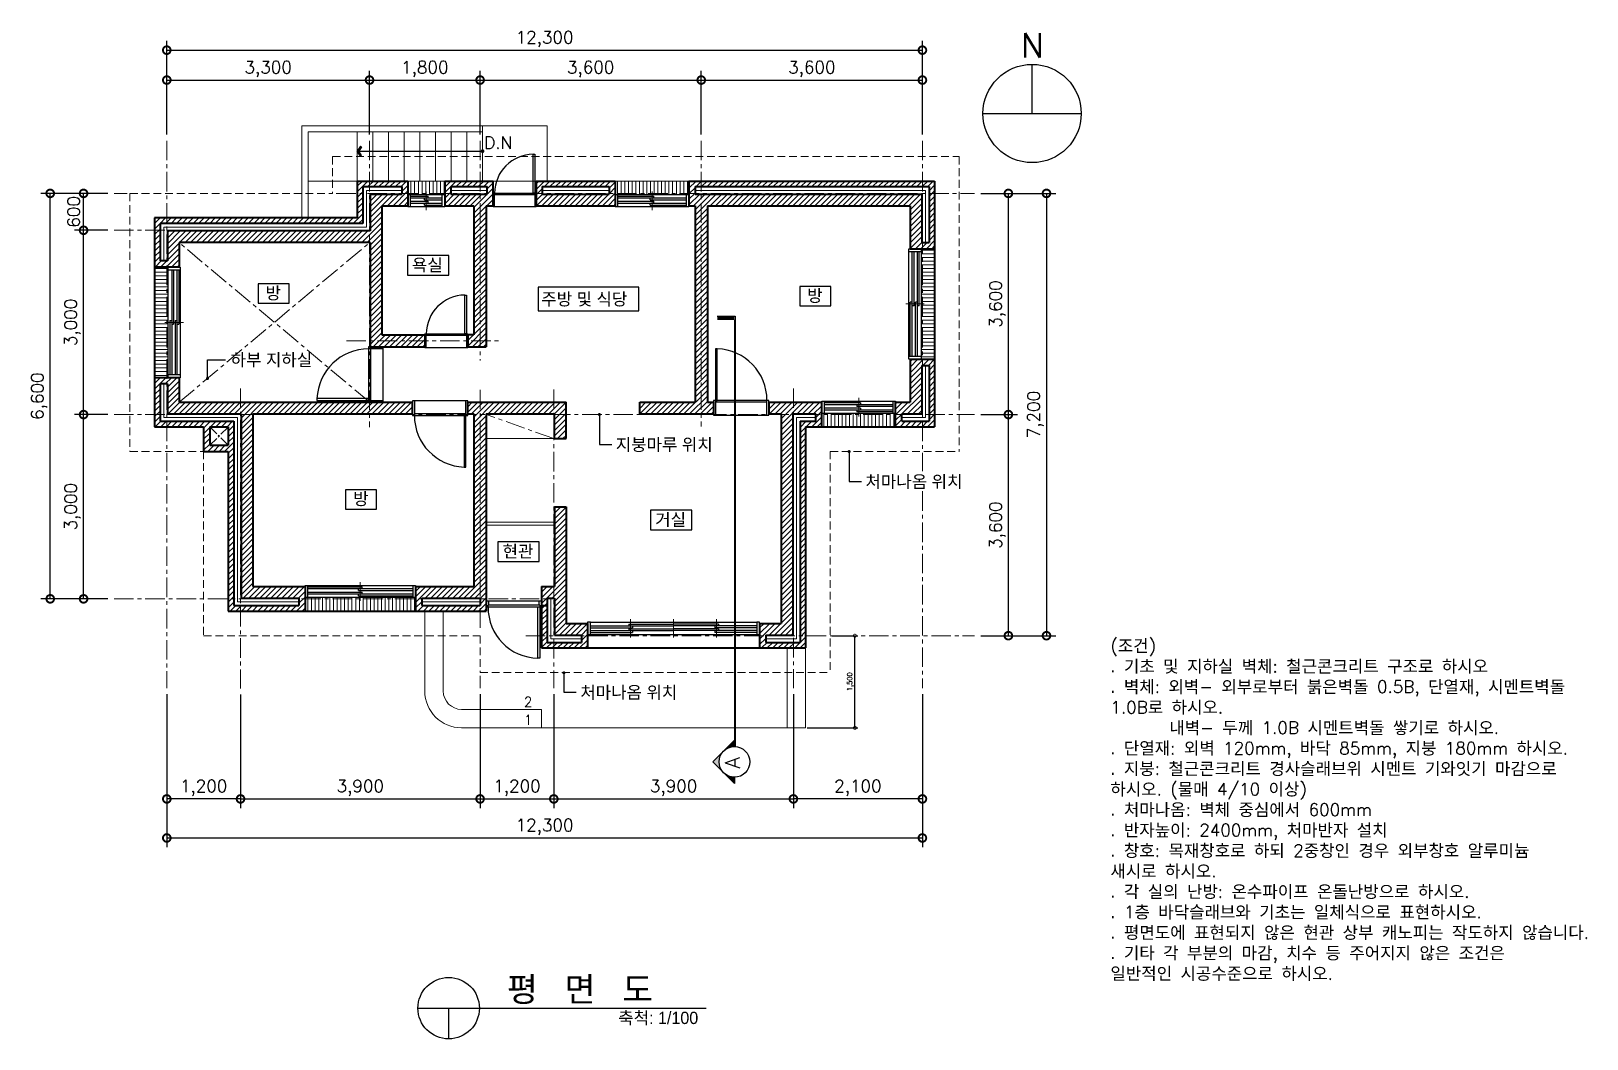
# Model space of a CAD drawing. Header units: millimetres. Extents: x -26940 to 54523, y 0 to 50405.
# Drawn here: x -26940 to -1614, y 31678 to 48083 of the extents above; entities that cross this region are included whole.
import ezdxf

# ---------------------------------------------------------------- set-up
doc = ezdxf.new("R2010")
doc.units = ezdxf.units.MM
doc.header["$LTSCALE"] = 10
doc.header["$PDMODE"] = 35
doc.header["$PDSIZE"] = 25
doc.linetypes.add('CENTER', pattern=[50.8, 31.75, -6.35, 6.35, -6.35])
doc.linetypes.add('HIDDEN', pattern=[9.525, 6.35, -3.175])
doc.layers.get('0').update_dxf_attribs({"lineweight": 30})
doc.layers.get('Defpoints').update_dxf_attribs({"color": 8})
for name, color, linetype, lineweight in [('단면선', 2, 'Continuous', 40), ('단열재', 6, 'BATTING', 9), ('마감선', 3, 'Continuous', 20), ('입면선', 4, 'Continuous', 30), ('중심선', 1, 'CENTER', 20), ('치수및문자', 7, 'Continuous', 30), ('해칭선', 6, 'Continuous', 9)]:
    doc.layers.add(name, color=color, linetype=linetype, lineweight=lineweight)
doc.styles.add('KOR', font='')
doc.styles.get("Standard").update_dxf_attribs({"font": 'romans.shx', "bigfont": 'whgtxt.shx'})
doc.styles.add('치수', font='romans.shx')
doc.styles.get('KOR').set_extended_font_data('Gulim')
doc.linetypes.add('BATTING', pattern='A,0.00254,-2.54,[134,ltypeshp.shx,S=2.54,R=0,X=-2.54,Y=0],-5.08,[134,ltypeshp.shx,S=2.54,R=180,X=2.54,Y=0],-2.54', length=10.16254)
doc.dimstyles.new('100', dxfattribs={"dimscale": 100, "dimtxt": 2, "dimasz": 2.5, "dimexe": 1.5, "dimexo": 1, "dimgap": 0.6, "dimtad": 1, "dimdsep": 46, "dimlunit": 6, "dimtxsty": 'Standard', "dimblk": 'DOTSMALL', "dimcen": 0, "dimclrd": 7, "dimclre": 7, "dimclrt": 7, "dimadec": 0, "dimazin": 0, "dimtfac": 1, "dimtix": 1, "dimtmove": 0, "dimatfit": 3, "dimldrblk": 'DOTSMALL', "dimfxl": 200, "dimarcsym": 1})
doc.dimstyles.new('40', dxfattribs={"dimscale": 40, "dimtxt": 2, "dimasz": 2.5, "dimexe": 1.25, "dimexo": 0.625, "dimtad": 1, "dimlunit": 6, "dimtxsty": 'Standard', "dimblk": 'DOTSMALL', "dimcen": 2.5, "dimclrd": 7, "dimclre": 7, "dimclrt": 7, "dimadec": 0, "dimazin": 0, "dimtfac": 1, "dimtmove": 0, "dimatfit": 3, "dimldrblk": 'DOTSMALL', "dimfxl": 1, "dimlwd": 30, "dimlwe": 30, "dimarcsym": 0})
pattern_1 = [(45, (-294836.39, 137039.395), (-44.90128, 44.90128), [])]
pattern_2 = [(90, (-294836.39, 137039.395), (-60, 4e-15), [])]
pattern_3 = [(0, (-294836.39, 137039.395), (0, 60), [])]

msp = doc.modelspace()

# ---------------------------------------------------------------- texts
at = {"layer": '치수및문자'}
for s, height, p in [('N', 400, (-10826.567, 47650.912)), ('D.N', 200, (-19564.153, 46166.287)), ('2', 160, (-18917.796, 37084.131)), ('1', 160, (-18917.796, 36791.063))]:
    msp.add_text(s, height=height, dxfattribs=at).set_placement(p)
at = {"layer": '치수및문자', "style": 'KOR'}
for s, height, p in [('욕실', 200, (-20741.254, 44177.056)), ('방', 200, (-23122.499, 43719.272)), ('주방 및 식당', 200, (-18634.802, 43620.167)), ('방', 200, (-14304.88, 43677.763)), ('하부 지하실', 200, (-23691.907, 42632.471)), ('지붕마루 위치', 200, (-17422.688, 41251.886)), ('처마나옴 위치', 200, (-13358.003, 40649.198)), ('방', 200, (-21695.407, 40369.742)), ('거실', 200, (-16780.272, 40030.568)), ('현관', 200, (-19265.512, 39516.092)), ('처마나옴 위치', 200, (-17999.695, 37218.223)), ('평   면   도', 400, (-19194.081, 32285.287)), ('축척: 1/100', 200, (-17382.087, 31919.399))]:
    msp.add_text(s, height=height, dxfattribs=at).set_placement(p)
at = {"layer": '치수및문자'}
msp.add_text('A', height=240, rotation=90, dxfattribs=at).set_placement((-15400.483, 36081.251))
at = {"layer": '치수및문자', "insert": (-9370.441, 38176.498), "char_height": 200, "attachment_point": 1, "style": '치수'}
msp.add_mtext_dynamic_manual_height_columns('(조건)\\P{\\fPMingLiU|b0|i0|c136|p18;․} 기초 및 지하실 벽체: 철근콘크리트 구조로 하시오\\P{\\fPMingLiU|b0|i0|c129|p18;․} 벽체: 외벽- 외부로부터 붉은벽돌 0.5B, 단열재, 시멘트벽돌 1.0B로 하시오.\\P       내벽- 두께 1.0B 시멘트벽돌 쌓기로 하시오.\\P{\\fPMingLiU|b0|i0|c129|p18;․} 단열재: 외벽 120mm, 바닥 85mm, 지붕 180mm 하시오.\\P{\\fPMingLiU|b0|i0|c129|p18;․} 지붕: 철근콘크리트 경사슬래브위 시멘트 기와잇기 마감으로 하시오. (물매 4/10 이상)\\P{\\fPMingLiU|b0|i0|c129|p18;․} 처마나옴: 벽체 중심에서 600mm\\P{\\fPMingLiU|b0|i0|c129|p18;․} 반자높이: 2400mm, 처마반자 설치\\P{\\fPMingLiU|b0|i0|c129|p18;․} 창호: 목재창호로 하되 2중창인 경우 외부창호 알루미늄 새시로 하시오.\\P{\\fPMingLiU|b0|i0|c129|p18;․} 각 실의 난방: 온수파이프 온돌난방으로 하시오.\\P{\\fPMingLiU|b0|i0|c129|p18;․} 1층 바닥슬래브와 기초는 일체식으로 표현하시오. {\\L\\P\\fPMingLiU|b0|i0|c129|p18;\\l․} 평면도에 표현되지 않은 현관 상부 캐노피는 작도하지 않습니다.\\P{\\fPMingLiU|b0|i0|c129|p18;․} 기타 각 부분의 마감, 치수 등 주어지지 않은 조건은 일반적인 시공수준으로 하시오.', width=7471.42243, gutter_width=600, heights=[0], dxfattribs=at)

# ---------------------------------------------------------------- blocks, each defined once
blk = doc.blocks.new('_DotSmall')
at = {"color": 0, "linetype": 'ByBlock', "const_width": 0.5}
blk.add_lwpolyline([(-0.0625, 0, 1), (0.0625, 0, 1)], format="xyb", close=True, dxfattribs=at)
blk = doc.blocks.new('*D26')
at = {"layer": 'Defpoints', "color": 0, "transparency": 16777216}
for p in [(-21431, 47286), (-24731, 46298), (-21431, 46298)]:
    blk.add_point(p, dxfattribs=at)
at = {"layer": '치수및문자', "color": 7, "linetype": 'Continuous', "lineweight": -2, "transparency": 16777216}
for p, q in [((-24731, 46398), (-24731, 47436)), ((-24731, 47286), (-21431, 47286))]:
    blk.add_line(p, q, dxfattribs=at)
at = {"layer": '치수및문자', "color": 7, "lineweight": -2, "transparency": 16777216}
blk.add_line((-21431, 46398), (-21431, 47436), dxfattribs=at)
at = {"layer": '치수및문자', "color": 7, "lineweight": -2, "transparency": 16777216, "xscale": 250, "yscale": 250, "zscale": 250, "rotation": 180}
blk.add_blockref('_DotSmall', (-24731, 47286), dxfattribs=at)
at = {"layer": '치수및문자', "color": 7, "lineweight": -2, "transparency": 16777216, "xscale": 250, "yscale": 250, "zscale": 250}
blk.add_blockref('_DotSmall', (-21431, 47286), dxfattribs=at)
at = {"layer": '치수및문자', "color": 7, "transparency": 16777216, "insert": (-23081, 47465), "char_height": 200, "attachment_point": 5}
blk.add_mtext('3,300', dxfattribs=at)
blk = doc.blocks.new('*D27')
at = {"layer": 'Defpoints', "color": 0, "transparency": 16777216}
for p in [(-19631, 47286), (-21431, 46298), (-19631, 46298)]:
    blk.add_point(p, dxfattribs=at)
at = {"layer": '치수및문자', "color": 7, "linetype": 'Continuous', "lineweight": -2, "transparency": 16777216}
for p, q in [((-21431, 46398), (-21431, 47436)), ((-21431, 47286), (-19631, 47286))]:
    blk.add_line(p, q, dxfattribs=at)
at = {"layer": '치수및문자', "color": 7, "lineweight": -2, "transparency": 16777216}
blk.add_line((-19631, 46398), (-19631, 47436), dxfattribs=at)
at = {"layer": '치수및문자', "color": 7, "lineweight": -2, "transparency": 16777216, "xscale": 250, "yscale": 250, "zscale": 250, "rotation": 180}
blk.add_blockref('_DotSmall', (-21431, 47286), dxfattribs=at)
at = {"layer": '치수및문자', "color": 7, "lineweight": -2, "transparency": 16777216, "xscale": 250, "yscale": 250, "zscale": 250}
blk.add_blockref('_DotSmall', (-19631, 47286), dxfattribs=at)
at = {"layer": '치수및문자', "color": 7, "transparency": 16777216, "insert": (-20531, 47465), "char_height": 200, "attachment_point": 5}
blk.add_mtext('1,800', dxfattribs=at)
blk = doc.blocks.new('*D28')
at = {"layer": 'Defpoints', "color": 0, "transparency": 16777216}
for p in [(-16031, 47286), (-19631, 46298), (-16031, 46298)]:
    blk.add_point(p, dxfattribs=at)
at = {"layer": '치수및문자', "color": 7, "linetype": 'Continuous', "lineweight": -2, "transparency": 16777216}
for p, q in [((-19631, 46398), (-19631, 47436)), ((-19631, 47286), (-16031, 47286))]:
    blk.add_line(p, q, dxfattribs=at)
at = {"layer": '치수및문자', "color": 7, "lineweight": -2, "transparency": 16777216}
blk.add_line((-16031, 46398), (-16031, 47436), dxfattribs=at)
at = {"layer": '치수및문자', "color": 7, "lineweight": -2, "transparency": 16777216, "xscale": 250, "yscale": 250, "zscale": 250, "rotation": 180}
blk.add_blockref('_DotSmall', (-19631, 47286), dxfattribs=at)
at = {"layer": '치수및문자', "color": 7, "lineweight": -2, "transparency": 16777216, "xscale": 250, "yscale": 250, "zscale": 250}
blk.add_blockref('_DotSmall', (-16031, 47286), dxfattribs=at)
at = {"layer": '치수및문자', "color": 7, "transparency": 16777216, "insert": (-17831, 47465), "char_height": 200, "attachment_point": 5}
blk.add_mtext('3,600', dxfattribs=at)
blk = doc.blocks.new('*D29')
at = {"layer": 'Defpoints', "color": 0, "transparency": 16777216}
for p in [(-12431, 47286), (-16031, 46298), (-12431, 46298)]:
    blk.add_point(p, dxfattribs=at)
at = {"layer": '치수및문자', "color": 7, "linetype": 'Continuous', "lineweight": -2, "transparency": 16777216}
for p, q in [((-16031, 46398), (-16031, 47436)), ((-16031, 47286), (-12431, 47286))]:
    blk.add_line(p, q, dxfattribs=at)
at = {"layer": '치수및문자', "color": 7, "lineweight": -2, "transparency": 16777216}
blk.add_line((-12431, 46398), (-12431, 47436), dxfattribs=at)
at = {"layer": '치수및문자', "color": 7, "lineweight": -2, "transparency": 16777216, "xscale": 250, "yscale": 250, "zscale": 250, "rotation": 180}
blk.add_blockref('_DotSmall', (-16031, 47286), dxfattribs=at)
at = {"layer": '치수및문자', "color": 7, "lineweight": -2, "transparency": 16777216, "xscale": 250, "yscale": 250, "zscale": 250}
blk.add_blockref('_DotSmall', (-12431, 47286), dxfattribs=at)
at = {"layer": '치수및문자', "color": 7, "transparency": 16777216, "insert": (-14231, 47465), "char_height": 200, "attachment_point": 5}
blk.add_mtext('3,600', dxfattribs=at)
blk = doc.blocks.new('*D30')
at = {"layer": 'Defpoints', "color": 0, "transparency": 16777216}
for p in [(-26086, 41841), (-25589, 41841), (-25589, 38841)]:
    blk.add_point(p, dxfattribs=at)
at = {"layer": '치수및문자', "color": 7, "lineweight": -2, "transparency": 16777216}
blk.add_line((-25689, 41841), (-26236, 41841), dxfattribs=at)
at = {"layer": '치수및문자', "color": 7, "linetype": 'Continuous', "lineweight": -2, "transparency": 16777216}
for p, q in [((-26086, 38841), (-26086, 41841)), ((-25689, 38841), (-26236, 38841))]:
    blk.add_line(p, q, dxfattribs=at)
at = {"layer": '치수및문자', "color": 7, "lineweight": -2, "transparency": 16777216, "xscale": 250, "yscale": 250, "zscale": 250}
for p, rotation in [((-26086, 41841), 90), ((-26086, 38841), 270)]:
    blk.add_blockref('_DotSmall', p, dxfattribs=dict(at, rotation=rotation))
at = {"layer": '치수및문자', "color": 7, "transparency": 16777216, "insert": (-26265, 40341), "char_height": 200, "attachment_point": 5, "rotation": 90}
blk.add_mtext('3,000', dxfattribs=at)
blk = doc.blocks.new('*D31')
at = {"layer": 'Defpoints', "color": 0, "transparency": 16777216}
for p in [(-26086, 44841), (-25589, 44841), (-25589, 41841)]:
    blk.add_point(p, dxfattribs=at)
at = {"layer": '치수및문자', "color": 7, "lineweight": -2, "transparency": 16777216}
blk.add_line((-25689, 44841), (-26236, 44841), dxfattribs=at)
at = {"layer": '치수및문자', "color": 7, "linetype": 'Continuous', "lineweight": -2, "transparency": 16777216}
for p, q in [((-26086, 41841), (-26086, 44841)), ((-25689, 41841), (-26236, 41841))]:
    blk.add_line(p, q, dxfattribs=at)
at = {"layer": '치수및문자', "color": 7, "lineweight": -2, "transparency": 16777216, "xscale": 250, "yscale": 250, "zscale": 250}
for p, rotation in [((-26086, 44841), 90), ((-26086, 41841), 270)]:
    blk.add_blockref('_DotSmall', p, dxfattribs=dict(at, rotation=rotation))
at = {"layer": '치수및문자', "color": 7, "transparency": 16777216, "insert": (-26265, 43341), "char_height": 200, "attachment_point": 5, "rotation": 90}
blk.add_mtext('3,000', dxfattribs=at)
blk = doc.blocks.new('*D32')
at = {"layer": 'Defpoints', "color": 0, "transparency": 16777216}
for p in [(-26086, 45441), (-25589, 45441), (-25589, 44841)]:
    blk.add_point(p, dxfattribs=at)
at = {"layer": '치수및문자', "color": 7, "lineweight": -2, "transparency": 16777216}
blk.add_line((-25689, 45441), (-26236, 45441), dxfattribs=at)
at = {"layer": '치수및문자', "color": 7, "linetype": 'Continuous', "lineweight": -2, "transparency": 16777216}
for p, q in [((-26086, 44841), (-26086, 45441)), ((-25689, 44841), (-26236, 44841))]:
    blk.add_line(p, q, dxfattribs=at)
at = {"layer": '치수및문자', "color": 7, "lineweight": -2, "transparency": 16777216, "xscale": 250, "yscale": 250, "zscale": 250}
for p, rotation in [((-26086, 45441), 90), ((-26086, 44841), 270)]:
    blk.add_blockref('_DotSmall', p, dxfattribs=dict(at, rotation=rotation))
at = {"layer": '치수및문자', "color": 7, "transparency": 16777216, "insert": (-26246, 45141), "char_height": 200, "attachment_point": 5, "rotation": 90}
blk.add_mtext('600', dxfattribs=at)
blk = doc.blocks.new('*D33')
at = {"layer": 'Defpoints', "color": 0, "transparency": 16777216}
for p in [(-11581, 41841), (-11031, 41841), (-11581, 38241)]:
    blk.add_point(p, dxfattribs=at)
at = {"layer": '치수및문자', "color": 7, "lineweight": -2, "transparency": 16777216}
blk.add_line((-11481, 41841), (-10881, 41841), dxfattribs=at)
at = {"layer": '치수및문자', "color": 7, "linetype": 'Continuous', "lineweight": -2, "transparency": 16777216}
for p, q in [((-11031, 38241), (-11031, 41841)), ((-11481, 38241), (-10881, 38241))]:
    blk.add_line(p, q, dxfattribs=at)
at = {"layer": '치수및문자', "color": 7, "lineweight": -2, "transparency": 16777216, "xscale": 250, "yscale": 250, "zscale": 250}
for p, rotation in [((-11031, 41841), 90), ((-11031, 38241), 270)]:
    blk.add_blockref('_DotSmall', p, dxfattribs=dict(at, rotation=rotation))
at = {"layer": '치수및문자', "color": 7, "transparency": 16777216, "insert": (-11210, 40041), "char_height": 200, "attachment_point": 5, "rotation": 90}
blk.add_mtext('3,600', dxfattribs=at)
blk = doc.blocks.new('*D34')
at = {"layer": 'Defpoints', "color": 0, "transparency": 16777216}
for p in [(-11581, 45441), (-11031, 45441), (-11581, 41841)]:
    blk.add_point(p, dxfattribs=at)
at = {"layer": '치수및문자', "color": 7, "lineweight": -2, "transparency": 16777216}
blk.add_line((-11481, 45441), (-10881, 45441), dxfattribs=at)
at = {"layer": '치수및문자', "color": 7, "linetype": 'Continuous', "lineweight": -2, "transparency": 16777216}
for p, q in [((-11031, 41841), (-11031, 45441)), ((-11481, 41841), (-10881, 41841))]:
    blk.add_line(p, q, dxfattribs=at)
at = {"layer": '치수및문자', "color": 7, "lineweight": -2, "transparency": 16777216, "xscale": 250, "yscale": 250, "zscale": 250}
for p, rotation in [((-11031, 45441), 90), ((-11031, 41841), 270)]:
    blk.add_blockref('_DotSmall', p, dxfattribs=dict(at, rotation=rotation))
at = {"layer": '치수및문자', "color": 7, "transparency": 16777216, "insert": (-11210, 43641), "char_height": 200, "attachment_point": 5, "rotation": 90}
blk.add_mtext('3,600', dxfattribs=at)
blk = doc.blocks.new('*D35')
at = {"layer": 'Defpoints', "color": 0, "transparency": 16777216}
for p in [(-24731, 37388), (-23531, 37383), (-24731, 35584)]:
    blk.add_point(p, dxfattribs=at)
at = {"layer": '치수및문자', "color": 7, "lineweight": -2, "transparency": 16777216}
blk.add_line((-24731, 37288), (-24731, 35434), dxfattribs=at)
at = {"layer": '치수및문자', "color": 7, "linetype": 'Continuous', "lineweight": -2, "transparency": 16777216}
for p, q in [((-23531, 37283), (-23531, 35434)), ((-23531, 35584), (-24731, 35584))]:
    blk.add_line(p, q, dxfattribs=at)
at = {"layer": '치수및문자', "color": 7, "lineweight": -2, "transparency": 16777216, "xscale": 250, "yscale": 250, "zscale": 250, "rotation": 180}
blk.add_blockref('_DotSmall', (-24731, 35584), dxfattribs=at)
at = {"layer": '치수및문자', "color": 7, "lineweight": -2, "transparency": 16777216, "xscale": 250, "yscale": 250, "zscale": 250}
blk.add_blockref('_DotSmall', (-23531, 35584), dxfattribs=at)
at = {"layer": '치수및문자', "color": 7, "transparency": 16777216, "insert": (-24131, 35763), "char_height": 200, "attachment_point": 5}
blk.add_mtext('1,200', dxfattribs=at)
blk = doc.blocks.new('*D36')
at = {"layer": 'Defpoints', "color": 0, "transparency": 16777216}
for p in [(-23531, 37383), (-19631, 37388), (-19631, 35584)]:
    blk.add_point(p, dxfattribs=at)
at = {"layer": '치수및문자', "color": 7, "linetype": 'Continuous', "lineweight": -2, "transparency": 16777216}
for p, q in [((-23531, 37283), (-23531, 35434)), ((-23531, 35584), (-19631, 35584))]:
    blk.add_line(p, q, dxfattribs=at)
at = {"layer": '치수및문자', "color": 7, "lineweight": -2, "transparency": 16777216}
blk.add_line((-19631, 37288), (-19631, 35434), dxfattribs=at)
at = {"layer": '치수및문자', "color": 7, "lineweight": -2, "transparency": 16777216, "xscale": 250, "yscale": 250, "zscale": 250, "rotation": 180}
blk.add_blockref('_DotSmall', (-23531, 35584), dxfattribs=at)
at = {"layer": '치수및문자', "color": 7, "lineweight": -2, "transparency": 16777216, "xscale": 250, "yscale": 250, "zscale": 250}
blk.add_blockref('_DotSmall', (-19631, 35584), dxfattribs=at)
at = {"layer": '치수및문자', "color": 7, "transparency": 16777216, "insert": (-21581, 35763), "char_height": 200, "attachment_point": 5}
blk.add_mtext('3,900', dxfattribs=at)
blk = doc.blocks.new('*D37')
at = {"layer": 'Defpoints', "color": 0, "transparency": 16777216}
for p in [(-19631, 37388), (-18431, 37388), (-18431, 35584)]:
    blk.add_point(p, dxfattribs=at)
at = {"layer": '치수및문자', "color": 7, "linetype": 'Continuous', "lineweight": -2, "transparency": 16777216}
for p, q in [((-19631, 37288), (-19631, 35434)), ((-19631, 35584), (-18431, 35584))]:
    blk.add_line(p, q, dxfattribs=at)
at = {"layer": '치수및문자', "color": 7, "lineweight": -2, "transparency": 16777216}
blk.add_line((-18431, 37288), (-18431, 35434), dxfattribs=at)
at = {"layer": '치수및문자', "color": 7, "lineweight": -2, "transparency": 16777216, "xscale": 250, "yscale": 250, "zscale": 250, "rotation": 180}
blk.add_blockref('_DotSmall', (-19631, 35584), dxfattribs=at)
at = {"layer": '치수및문자', "color": 7, "lineweight": -2, "transparency": 16777216, "xscale": 250, "yscale": 250, "zscale": 250}
blk.add_blockref('_DotSmall', (-18431, 35584), dxfattribs=at)
at = {"layer": '치수및문자', "color": 7, "transparency": 16777216, "insert": (-19031, 35763), "char_height": 200, "attachment_point": 5}
blk.add_mtext('1,200', dxfattribs=at)
blk = doc.blocks.new('*D38')
at = {"layer": 'Defpoints', "color": 0, "transparency": 16777216}
for p in [(-18431, 37388), (-14531, 37388), (-14531, 35584)]:
    blk.add_point(p, dxfattribs=at)
at = {"layer": '치수및문자', "color": 7, "linetype": 'Continuous', "lineweight": -2, "transparency": 16777216}
for p, q in [((-18431, 37288), (-18431, 35434)), ((-18431, 35584), (-14531, 35584))]:
    blk.add_line(p, q, dxfattribs=at)
at = {"layer": '치수및문자', "color": 7, "lineweight": -2, "transparency": 16777216}
blk.add_line((-14531, 37288), (-14531, 35434), dxfattribs=at)
at = {"layer": '치수및문자', "color": 7, "lineweight": -2, "transparency": 16777216, "xscale": 250, "yscale": 250, "zscale": 250, "rotation": 180}
blk.add_blockref('_DotSmall', (-18431, 35584), dxfattribs=at)
at = {"layer": '치수및문자', "color": 7, "lineweight": -2, "transparency": 16777216, "xscale": 250, "yscale": 250, "zscale": 250}
blk.add_blockref('_DotSmall', (-14531, 35584), dxfattribs=at)
at = {"layer": '치수및문자', "color": 7, "transparency": 16777216, "insert": (-16481, 35763), "char_height": 200, "attachment_point": 5}
blk.add_mtext('3,900', dxfattribs=at)
blk = doc.blocks.new('*D39')
at = {"layer": 'Defpoints', "color": 0, "transparency": 16777216}
for p in [(-14531, 37388), (-12431, 37388), (-14531, 35584)]:
    blk.add_point(p, dxfattribs=at)
at = {"layer": '치수및문자', "color": 7, "lineweight": -2, "transparency": 16777216}
blk.add_line((-14531, 37288), (-14531, 35434), dxfattribs=at)
at = {"layer": '치수및문자', "color": 7, "linetype": 'Continuous', "lineweight": -2, "transparency": 16777216}
for p, q in [((-12431, 37288), (-12431, 35434)), ((-12431, 35584), (-14531, 35584))]:
    blk.add_line(p, q, dxfattribs=at)
at = {"layer": '치수및문자', "color": 7, "lineweight": -2, "transparency": 16777216, "xscale": 250, "yscale": 250, "zscale": 250, "rotation": 180}
blk.add_blockref('_DotSmall', (-14531, 35584), dxfattribs=at)
at = {"layer": '치수및문자', "color": 7, "lineweight": -2, "transparency": 16777216, "xscale": 250, "yscale": 250, "zscale": 250}
blk.add_blockref('_DotSmall', (-12431, 35584), dxfattribs=at)
at = {"layer": '치수및문자', "color": 7, "transparency": 16777216, "insert": (-13481, 35763), "char_height": 200, "attachment_point": 5}
blk.add_mtext('2,100', dxfattribs=at)
blk = doc.blocks.new('*D22')
at = {"layer": 'Defpoints', "color": 0, "transparency": 16777216}
for p in [(-12431, 47773), (-24731, 46298), (-12431, 46298)]:
    blk.add_point(p, dxfattribs=at)
at = {"layer": '치수및문자', "color": 7, "linetype": 'Continuous', "lineweight": -2, "transparency": 16777216}
for p, q in [((-24731, 46398), (-24731, 47923)), ((-24731, 47773), (-12431, 47773))]:
    blk.add_line(p, q, dxfattribs=at)
at = {"layer": '치수및문자', "color": 7, "lineweight": -2, "transparency": 16777216}
blk.add_line((-12431, 46398), (-12431, 47923), dxfattribs=at)
at = {"layer": '치수및문자', "color": 7, "lineweight": -2, "transparency": 16777216, "xscale": 250, "yscale": 250, "zscale": 250, "rotation": 180}
blk.add_blockref('_DotSmall', (-24731, 47773), dxfattribs=at)
at = {"layer": '치수및문자', "color": 7, "lineweight": -2, "transparency": 16777216, "xscale": 250, "yscale": 250, "zscale": 250}
blk.add_blockref('_DotSmall', (-12431, 47773), dxfattribs=at)
at = {"layer": '치수및문자', "color": 7, "transparency": 16777216, "insert": (-18581, 47952), "char_height": 200, "attachment_point": 5}
blk.add_mtext('12,300', dxfattribs=at)
blk = doc.blocks.new('*D23')
at = {"layer": 'Defpoints', "color": 0, "transparency": 16777216}
for p in [(-26629, 45441), (-25589, 45441), (-25589, 38841)]:
    blk.add_point(p, dxfattribs=at)
at = {"layer": '치수및문자', "color": 7, "lineweight": -2, "transparency": 16777216}
blk.add_line((-25689, 45441), (-26779, 45441), dxfattribs=at)
at = {"layer": '치수및문자', "color": 7, "linetype": 'Continuous', "lineweight": -2, "transparency": 16777216}
for p, q in [((-26629, 38841), (-26629, 45441)), ((-25689, 38841), (-26779, 38841))]:
    blk.add_line(p, q, dxfattribs=at)
at = {"layer": '치수및문자', "color": 7, "lineweight": -2, "transparency": 16777216, "xscale": 250, "yscale": 250, "zscale": 250}
for p, rotation in [((-26629, 45441), 90), ((-26629, 38841), 270)]:
    blk.add_blockref('_DotSmall', p, dxfattribs=dict(at, rotation=rotation))
at = {"layer": '치수및문자', "color": 7, "transparency": 16777216, "insert": (-26809, 42141), "char_height": 200, "attachment_point": 5, "rotation": 90}
blk.add_mtext('6,600', dxfattribs=at)
blk = doc.blocks.new('*D24')
at = {"layer": 'Defpoints', "color": 0, "transparency": 16777216}
for p in [(-24731, 37388), (-12431, 37388), (-12431, 34948)]:
    blk.add_point(p, dxfattribs=at)
at = {"layer": '치수및문자', "color": 7, "linetype": 'Continuous', "lineweight": -2, "transparency": 16777216}
for p, q in [((-24731, 37288), (-24731, 34798)), ((-24731, 34948), (-12431, 34948))]:
    blk.add_line(p, q, dxfattribs=at)
at = {"layer": '치수및문자', "color": 7, "lineweight": -2, "transparency": 16777216}
blk.add_line((-12431, 37288), (-12431, 34798), dxfattribs=at)
at = {"layer": '치수및문자', "color": 7, "lineweight": -2, "transparency": 16777216, "xscale": 250, "yscale": 250, "zscale": 250, "rotation": 180}
blk.add_blockref('_DotSmall', (-24731, 34948), dxfattribs=at)
at = {"layer": '치수및문자', "color": 7, "lineweight": -2, "transparency": 16777216, "xscale": 250, "yscale": 250, "zscale": 250}
blk.add_blockref('_DotSmall', (-12431, 34948), dxfattribs=at)
at = {"layer": '치수및문자', "color": 7, "transparency": 16777216, "insert": (-18581, 35127), "char_height": 200, "attachment_point": 5}
blk.add_mtext('12,300', dxfattribs=at)
blk = doc.blocks.new('*D25')
at = {"layer": 'Defpoints', "color": 0, "transparency": 16777216}
for p in [(-11581, 45441), (-11581, 38241), (-10411, 38241)]:
    blk.add_point(p, dxfattribs=at)
at = {"layer": '치수및문자', "color": 7, "linetype": 'Continuous', "lineweight": -2, "transparency": 16777216}
for p, q in [((-11481, 45441), (-10261, 45441)), ((-10411, 45441), (-10411, 38241))]:
    blk.add_line(p, q, dxfattribs=at)
at = {"layer": '치수및문자', "color": 7, "lineweight": -2, "transparency": 16777216}
blk.add_line((-11481, 38241), (-10261, 38241), dxfattribs=at)
at = {"layer": '치수및문자', "color": 7, "lineweight": -2, "transparency": 16777216, "xscale": 250, "yscale": 250, "zscale": 250}
for p, rotation in [((-10411, 45441), 90), ((-10411, 38241), 270)]:
    blk.add_blockref('_DotSmall', p, dxfattribs=dict(at, rotation=rotation))
at = {"layer": '치수및문자', "color": 7, "transparency": 16777216, "insert": (-10591, 41841), "char_height": 200, "attachment_point": 5, "rotation": 90}
blk.add_mtext('7,200', dxfattribs=at)
blk = doc.blocks.new('*D43')
at = {"layer": 'Defpoints', "color": 0, "transparency": 16777216}
for p in [(-13931, 38241), (-13530, 38241), (-14331, 36741)]:
    blk.add_point(p, dxfattribs=at)
at = {"layer": '해칭선', "color": 7, "linetype": 'Continuous', "lineweight": 30, "transparency": 16777216}
for p, q in [((-13906, 38241), (-13480, 38241)), ((-13530, 36741), (-13530, 38241)), ((-14306, 36741), (-13480, 36741))]:
    blk.add_line(p, q, dxfattribs=at)
at = {"layer": '해칭선', "color": 7, "lineweight": 30, "transparency": 16777216, "xscale": 100, "yscale": 100, "zscale": 100}
for p, rotation in [((-13530, 38241), 90), ((-13530, 36741), 270)]:
    blk.add_blockref('_DotSmall', p, dxfattribs=dict(at, rotation=rotation))
at = {"layer": '해칭선', "color": 7, "transparency": 16777216, "insert": (-13603, 37491), "char_height": 80, "attachment_point": 5, "rotation": 90}
blk.add_mtext('1,500', dxfattribs=at)

# ---------------------------------------------------------------- dimensions: what is measured, and where the dimension line sits
at = {"layer": '치수및문자'}
for base, p1, p2, picture, middle in [((-12431.219, 47772.798), (-24731.219, 46298.087), (-12431.219, 46298.087), '*D22', (-18581.219, 47951.845)), ((-21431.219, 47285.767), (-24731.219, 46298.087), (-21431.219, 46298.087), '*D26', (-23081.219, 47464.814)), ((-19631.219, 47285.767), (-21431.219, 46298.087), (-19631.219, 46298.087), '*D27', (-20531.219, 47464.814)), ((-16031.219, 47285.767), (-19631.219, 46298.087), (-16031.219, 46298.087), '*D28', (-17831.219, 47464.814)), ((-12431.219, 47285.767), (-16031.219, 46298.087), (-12431.219, 46298.087), '*D29', (-14231.219, 47464.814)), ((-24731.219, 35584.011), (-23531.219, 37382.646), (-24731.219, 37388.301), '*D35', (-24131.219, 35763.058)), ((-12431.219, 34948.298), (-24731.219, 37388.301), (-12431.219, 37388.301), '*D24', (-18581.219, 35127.346)), ((-19631.219, 35584.011), (-23531.219, 37382.646), (-19631.219, 37388.301), '*D36', (-21581.219, 35763.058)), ((-18431.219, 35584.011), (-19631.219, 37388.301), (-18431.219, 37388.301), '*D37', (-19031.219, 35763.058)), ((-14531.219, 35584.011), (-18431.219, 37388.301), (-14531.219, 37388.301), '*D38', (-16481.219, 35763.058)), ((-14531.219, 35584.011), (-12431.219, 37388.301), (-14531.219, 37388.301), '*D39', (-13481.219, 35763.058))]:
    dim = msp.add_linear_dim(base=base, p1=p1, p2=p2, dimstyle='100', dxfattribs=at)
    dim.commit()
    dim.dimension.update_dxf_attribs({"geometry": picture, "text_midpoint": middle})
for base, p1, p2, angle, picture, middle in [((-26629.5, 45440.934), (-25588.661, 38840.934), (-25588.661, 45440.934), 270, '*D23', (-26808.547, 42140.934)), ((-11031.443, 45440.934), (-11580.817, 41840.934), (-11580.817, 45440.934), 270, '*D34', (-11210.491, 43640.934)), ((-10411.485, 38240.934), (-11580.817, 45440.934), (-11580.817, 38240.934), 90, '*D25', (-10590.532, 41840.934)), ((-26085.592, 44840.934), (-25588.661, 41840.934), (-25588.661, 44840.934), 270, '*D31', (-26264.639, 43340.934)), ((-26085.592, 41840.934), (-25588.661, 38840.934), (-25588.661, 41840.934), 270, '*D30', (-26264.639, 40340.934)), ((-11031.443, 41840.934), (-11580.817, 38240.934), (-11580.817, 41840.934), 270, '*D33', (-11210.491, 40040.934))]:
    dim = msp.add_linear_dim(base=base, p1=p1, p2=p2, angle=angle, dimstyle='100', dxfattribs=at)
    dim.commit()
    dim.dimension.update_dxf_attribs({"geometry": picture, "text_midpoint": middle})
dim = msp.add_linear_dim(base=(-26085.592, 45440.934), p1=(-25588.661, 44840.934), p2=(-25588.661, 45440.934), angle=270, dimstyle='100', dxfattribs=at)
dim.commit()
dim.dimension.update_dxf_attribs({"geometry": '*D32', "text_midpoint": (-26085.592, 45140.934), "dimtype": 160})
at = {"layer": '해칭선'}
dim = msp.add_linear_dim(base=(-13529.98, 38240.934), p1=(-14331.219, 36740.934), p2=(-13931.219, 38240.934), angle=90, dimstyle='40', dxfattribs=at)
dim.commit()
dim.dimension.update_dxf_attribs({"geometry": '*D43', "text_midpoint": (-13602.599, 37490.934)})

# ---------------------------------------------------------------- hatches: boundary and pattern name
h = msp.add_hatch(color=256)
h.dxf.hatch_style = 1
h.paths.add_polyline_path([(-21630.931, 46128.741), (-21576.832, 46048.553), (-21560.253, 46059.738), (-21606.805, 46128.741), (-21560.253, 46197.743), (-21576.832, 46208.929)])
at = {"layer": '치수및문자'}
h = msp.add_hatch(color=256, dxfattribs=at)
h.dxf.hatch_style = 1
h.paths.add_polyline_path([(-15490.533, 43380.987), (-15490.533, 43443.672), (-15769.593, 43443.672), (-15769.593, 43380.987)])
h = msp.add_hatch(color=256, dxfattribs=at)
h.dxf.hatch_style = 1
h.paths.add_polyline_path([(-15490.533, 36540.247), (-15667.289, 36363.49, -0.198912367), (-15490.533, 36436.705)])
h = msp.add_hatch(color=256, dxfattribs=at)
h.dxf.hatch_style = 1
h.paths.add_polyline_path([(-15667.289, 36363.49), (-15844.045, 36186.734), (-15667.289, 36009.978, -0.198912367), (-15740.504, 36186.734, -0.198912367)])
h = msp.add_hatch(color=256, dxfattribs=at)
h.dxf.hatch_style = 1
h.paths.add_polyline_path([(-15490.533, 35936.763, -0.198912367), (-15667.289, 36009.978), (-15490.533, 35833.222)])
at = {"layer": '해칭선'}
h = msp.add_hatch(dxfattribs=at)
h.set_pattern_fill('ANSI31', color=256, scale=20)
h.set_pattern_definition(pattern_1)
h.paths.add_polyline_path([(-24931.219, 45040.934), (-24931.219, 44240.934), (-24531.219, 44240.934), (-24531.219, 44640.934), (-21421.219, 44640.934), (-21421.219, 42940.934), (-21206.219, 42940.934), (-20530.775, 42940.934), (-20530.775, 43140.934), (-21231.219, 43140.934), (-21231.219, 45240.934), (-20807.266, 45240.934), (-20807.266, 45420.934), (-20807.266, 45640.934), (-21631.219, 45640.934), (-21631.219, 45040.934)])
h.paths.add_polyline_path([(-21541.219, 44950.934), (-21541.219, 45550.934), (-20907.266, 45550.934), (-20907.266, 45430.934), (-21421.219, 45430.934), (-21421.219, 44830.934), (-24721.219, 44830.934), (-24721.219, 44340.934), (-24841.219, 44340.934), (-24841.219, 44950.934)], flags=16)
h = msp.add_hatch(dxfattribs=at)
h.set_pattern_fill('_USER', color=256, scale=60, angle=90, pattern_type=0)
h.set_pattern_definition(pattern_2)
h.paths.add_polyline_path([(-20207.266, 45420.934), (-20207.266, 45640.934), (-20807.266, 45640.934), (-20807.266, 45420.934)])
h = msp.add_hatch(dxfattribs=at)
h.set_pattern_fill('ANSI31', color=256, scale=20)
h.set_pattern_definition(pattern_1)
h.paths.add_polyline_path([(-20207.266, 45240.934), (-19731.219, 45240.934), (-19731.219, 43140.934), (-19831.219, 43140.934), (-19831.219, 42940.934), (-19531.219, 42940.934), (-19531.219, 45240.934), (-19418.462, 45240.934), (-19418.462, 45640.934), (-20207.266, 45640.934)])
h.paths.add_polyline_path([(-20107.266, 45430.934), (-20107.266, 45550.934), (-19518.462, 45550.934), (-19518.462, 45430.934)], flags=16)
h = msp.add_hatch(dxfattribs=at)
h.set_pattern_fill('ANSI31', color=256, scale=20)
h.set_pattern_definition(pattern_1)
h.paths.add_polyline_path([(-17431.219, 45420.934), (-17431.219, 45640.934), (-18718.906, 45640.934), (-18718.906, 45240.934), (-17431.219, 45240.934)])
h.paths.add_polyline_path([(-18618.906, 45430.934), (-18618.906, 45550.934), (-17531.219, 45550.934), (-17531.219, 45430.934)], flags=16)
h = msp.add_hatch(dxfattribs=at)
h.set_pattern_fill('_USER', color=256, scale=60, angle=90, pattern_type=0)
h.set_pattern_definition(pattern_2)
h.paths.add_polyline_path([(-16231.219, 45640.934), (-17431.219, 45640.934), (-17431.219, 45420.934), (-16231.219, 45420.934)])
h = msp.add_hatch(dxfattribs=at)
h.set_pattern_fill('ANSI31', color=256, scale=20)
h.set_pattern_definition([(45, (-50162.4, 2011585.995), (-44.9012806, 44.9012806), [])])
h.paths.add_polyline_path([(-12441.219, 45430.934), (-16031.219, 45430.934), (-16031.219, 41850.934), (-15831.219, 41850.934), (-15831.219, 42040.934), (-15931.219, 42040.934), (-15931.219, 45240.934), (-12631.219, 45240.934), (-12631.219, 44540.934), (-12431.219, 44540.934), (-12431.219, 44640.934), (-12441.219, 44640.934)])
h.paths.add_polyline_path([(-12431.219, 45640.934), (-16031.219, 45640.934), (-16031.219, 45550.934), (-12431.219, 45550.934)])
h.paths.add_polyline_path([(-12231.219, 45640.934), (-12431.219, 45640.934), (-12431.219, 45550.934), (-12321.219, 45550.934), (-12321.219, 45440.934), (-12231.219, 45440.934)])
h.paths.add_polyline_path([(-12231.219, 45440.934), (-12321.219, 45440.934), (-12321.219, 44640.934), (-12431.219, 44640.934), (-12431.219, 44540.934), (-12231.219, 44540.934)])
h.paths.add_polyline_path([(-16031.219, 45640.934), (-16231.219, 45640.934), (-16231.219, 45440.934), (-16131.219, 45440.934), (-16131.219, 45550.934), (-16031.219, 45550.934)])
h.paths.add_polyline_path([(-16031.219, 45430.934), (-16131.219, 45430.934), (-16131.219, 45440.934), (-16231.219, 45440.934), (-16231.219, 45240.934), (-16131.219, 45240.934), (-16131.219, 42040.934), (-17031.219, 42040.934), (-17031.219, 41850.934), (-16031.219, 41850.934)])
h = msp.add_hatch(dxfattribs=at)
h.set_pattern_fill('_USER', color=256, scale=60, pattern_type=0)
h.set_pattern_definition(pattern_3)
h.paths.add_polyline_path([(-12231.219, 44540.934), (-12451.219, 44540.934), (-12451.219, 42740.934), (-12231.219, 42740.934)])
h = msp.add_hatch(dxfattribs=at)
h.set_pattern_fill('_USER', color=256, scale=60, pattern_type=0)
h.set_pattern_definition(pattern_3)
h.paths.add_polyline_path([(-24711.219, 44240.934), (-24931.219, 44240.934), (-24931.219, 42440.934), (-24711.219, 42440.934)])
h = msp.add_hatch(dxfattribs=at)
h.set_pattern_fill('ANSI31', color=256, scale=20)
h.set_pattern_definition(pattern_1)
h.paths.add_polyline_path([(-12866.825, 41640.934), (-12231.219, 41640.934), (-12231.219, 42740.934), (-12631.219, 42740.934), (-12631.219, 42040.934), (-12866.825, 42040.934)])
h.paths.add_polyline_path([(-12766.825, 41850.934), (-12441.219, 41850.934), (-12441.219, 42640.934), (-12321.219, 42640.934), (-12321.219, 41730.934), (-12766.825, 41730.934)], flags=16)
h = msp.add_hatch(dxfattribs=at)
h.set_pattern_fill('ANSI31', color=256, scale=20)
h.set_pattern_definition(pattern_1)
h.paths.add_polyline_path([(-24931.219, 42440.934), (-24931.219, 41640.934), (-24131.219, 41640.934), (-24131.219, 41240.934), (-23731.219, 41240.934), (-23731.219, 38640.934), (-22481.219, 38640.934), (-22481.219, 39040.934), (-23331.219, 39040.934), (-23331.219, 41850.934), (-20731.219, 41850.934), (-20731.219, 42040.934), (-24531.219, 42040.934), (-24531.219, 42440.934)])
h.paths.add_polyline_path([(-23521.219, 41850.934), (-23521.219, 38850.934), (-22581.219, 38850.934), (-22581.219, 38730.934), (-23641.219, 38730.934), (-23641.219, 41730.934), (-24841.219, 41730.934), (-24841.219, 42340.934), (-24721.219, 42340.934), (-24721.219, 41850.934)], flags=16)
h.paths.add_polyline_path([(-23731.219, 41640.934), (-23731.219, 41340.934), (-24031.219, 41340.934), (-24031.219, 41640.934)], flags=16)
h = msp.add_hatch(dxfattribs=at)
h.set_pattern_fill('ANSI31', color=256, scale=20)
h.set_pattern_definition(pattern_1)
h.paths.add_polyline_path([(-19831.219, 42040.934), (-19831.219, 41850.934), (-19731.219, 41850.934), (-19731.219, 39040.934), (-20681.219, 39040.934), (-20681.219, 38640.934), (-19531.219, 38640.934), (-19531.219, 41850.934), (-18421.219, 41850.934), (-18421.219, 41450.934), (-18231.219, 41450.934), (-18231.219, 42040.934)])
h.paths.add_polyline_path([(-19631.219, 38850.934), (-19631.219, 38730.934), (-20581.219, 38730.934), (-20581.219, 38850.934)], flags=16)
h = msp.add_hatch(dxfattribs=at)
h.set_pattern_fill('ANSI31', color=256, scale=20)
h.set_pattern_definition(pattern_1)
h.paths.add_polyline_path([(-15081.219, 38040.934), (-14331.219, 38040.934), (-14331.219, 41640.934), (-14066.825, 41640.934), (-14066.825, 42040.934), (-14731.219, 42040.934), (-14931.219, 42040.934), (-14931.219, 41850.934), (-14731.219, 41850.934), (-14731.219, 38440.934), (-15081.219, 38440.934), (-15081.219, 38260.934)])
h.paths.add_polyline_path([(-14541.219, 41850.934), (-14166.825, 41850.934), (-14166.825, 41730.934), (-14421.219, 41730.934), (-14421.219, 38130.934), (-14981.219, 38130.934), (-14981.219, 38250.934), (-14541.219, 38250.934)], flags=16)
h = msp.add_hatch(dxfattribs=at)
h.set_pattern_fill('_USER', color=256, scale=60, angle=90, pattern_type=0)
h.set_pattern_definition(pattern_2)
h.paths.add_polyline_path([(-12866.825, 41860.934), (-14066.825, 41860.934), (-14066.825, 41640.934), (-12866.825, 41640.934)])
h = msp.add_hatch(dxfattribs=at)
h.set_pattern_fill('ANSI31', color=256, scale=20)
h.set_pattern_definition(pattern_1)
h.paths.add_polyline_path([(-18421.219, 40340.934), (-18421.219, 39040.934), (-18631.219, 39040.934), (-18631.219, 38730.934), (-18541.219, 38730.934), (-18541.219, 38850.934), (-18421.219, 38850.934), (-18421.219, 38440.934), (-18421.219, 38250.934), (-17981.219, 38250.934), (-17981.219, 38130.934), (-18541.219, 38130.934), (-18541.219, 38730.934), (-18631.219, 38730.934), (-18631.219, 38040.934), (-17881.219, 38040.934), (-17881.219, 38440.934), (-18231.219, 38440.934), (-18231.219, 40340.934)])
h = msp.add_hatch(dxfattribs=at)
h.set_pattern_fill('_USER', color=256, scale=60, angle=90, pattern_type=0)
h.set_pattern_definition(pattern_2)
h.paths.add_polyline_path([(-20681.219, 38860.934), (-22481.219, 38860.934), (-22481.219, 38640.934), (-20681.219, 38640.934)])

# ---------------------------------------------------------------- linework, layer by layer
for p, q in [((-21576.832, 46208.929), (-21630.931, 46128.741)), ((-21576.832, 46048.553), (-21630.931, 46128.741)), ((-21560.253, 46197.743), (-21606.805, 46128.741)), ((-21560.253, 46059.738), (-21606.805, 46128.741)), ((-21606.805, 46128.741), (-19590.104, 46128.741)), ((-21576.832, 46208.929), (-21560.253, 46197.743)), ((-21576.832, 46048.553), (-21560.253, 46059.738))]:
    msp.add_line(p, q)
at = {"layer": '단면선'}
for p, q in [((-21631.219, 45640.934), (-20807.266, 45640.934)), ((-21631.219, 45640.934), (-21631.219, 45040.934)), ((-20807.266, 45640.934), (-20807.266, 45240.934)), ((-20207.266, 45640.934), (-19418.462, 45640.934)), ((-20207.266, 45640.934), (-20207.266, 45240.934)), ((-19418.462, 45240.934), (-19418.462, 45640.934)), ((-18718.906, 45640.934), (-17431.219, 45640.934)), ((-18718.906, 45640.934), (-18718.906, 45236.48)), ((-17431.219, 45640.934), (-17431.219, 45240.934)), ((-16231.219, 45640.934), (-16231.219, 45240.934)), ((-16231.219, 45640.934), (-12231.219, 45640.934)), ((-12231.219, 45640.934), (-12231.219, 41640.934)), ((-21541.219, 45550.934), (-20907.266, 45550.934)), ((-21541.219, 45550.934), (-21541.219, 44950.934)), ((-21421.219, 45430.934), (-20907.266, 45430.934)), ((-21421.219, 45430.934), (-21421.219, 44830.934)), ((-20907.266, 45550.934), (-20907.266, 45430.934)), ((-20107.266, 45550.934), (-19518.462, 45550.934)), ((-20107.266, 45550.934), (-20107.266, 45430.934)), ((-20107.266, 45430.934), (-19518.462, 45430.934)), ((-19518.462, 45430.934), (-19518.462, 45550.934)), ((-19418.462, 45430.728), (-19418.462, 45236.48)), ((-18718.906, 45430.728), (-18718.906, 45236.48)), ((-18718.906, 45430.728), (-18718.906, 45236.48)), ((-18618.906, 45550.934), (-17531.219, 45550.934)), ((-18618.906, 45550.934), (-18618.906, 45430.934)), ((-18618.906, 45430.934), (-17531.219, 45430.934)), ((-17531.219, 45550.934), (-17531.219, 45430.934)), ((-16131.219, 45550.934), (-12321.219, 45550.934)), ((-16131.219, 45550.934), (-16131.219, 45430.934)), ((-16131.219, 45430.934), (-12441.219, 45430.934)), ((-12441.219, 45430.934), (-12441.219, 44640.934)), ((-12321.219, 45550.934), (-12321.219, 44640.934)), ((-21421.219, 45240.934), (-21421.219, 44830.934)), ((-21231.219, 45240.934), (-20807.266, 45240.934)), ((-21231.219, 45240.934), (-21231.219, 43140.934)), ((-20207.266, 45240.934), (-19731.219, 45240.934)), ((-19731.219, 45240.934), (-19731.219, 43140.934)), ((-19531.219, 45240.934), (-19531.219, 42940.934)), ((-19531.219, 45240.934), (-19418.462, 45240.934)), ((-18718.906, 45240.934), (-17431.219, 45240.934)), ((-16231.219, 45240.934), (-16131.219, 45240.934)), ((-16131.219, 45240.934), (-16131.219, 42040.934)), ((-15931.219, 45240.934), (-15931.219, 42040.934)), ((-15931.219, 45240.934), (-12631.219, 45240.934)), ((-12631.219, 45240.934), (-12631.219, 44540.934)), ((-24931.219, 45040.934), (-24931.219, 41640.934)), ((-21631.219, 45040.934), (-24931.219, 45040.934)), ((-24841.219, 44950.934), (-24841.219, 44340.934)), ((-21541.219, 44950.934), (-24841.219, 44950.934)), ((-24721.219, 44830.934), (-24721.219, 44340.934)), ((-21421.219, 44830.934), (-24721.219, 44830.934)), ((-24531.219, 44640.934), (-24531.219, 44240.934)), ((-21421.219, 44640.934), (-24531.219, 44640.934)), ((-21421.219, 44640.934), (-21421.219, 42940.934)), ((-12441.219, 44640.934), (-12321.219, 44640.934)), ((-24721.219, 44340.934), (-24841.219, 44340.934)), ((-12631.219, 44540.934), (-12231.219, 44540.934)), ((-24531.219, 44240.934), (-24931.219, 44240.934)), ((-21231.219, 43140.934), (-20530.775, 43140.934)), ((-20530.775, 43138.579), (-20530.775, 42944.331)), ((-19731.219, 43140.934), (-19831.219, 43140.934)), ((-19831.219, 43138.579), (-19831.219, 42944.331)), ((-19831.219, 43138.579), (-19831.219, 42944.331)), ((-19831.219, 43138.579), (-19831.219, 42944.331)), ((-21426.219, 42940.934), (-21226.219, 42940.934)), ((-21421.219, 42940.934), (-20530.775, 42940.934)), ((-19831.219, 42940.934), (-19531.219, 42940.934)), ((-12631.219, 42740.934), (-12631.219, 42040.934)), ((-12631.219, 42740.934), (-12231.219, 42740.934)), ((-12441.219, 42640.934), (-12441.219, 41850.934)), ((-12441.219, 42640.934), (-12321.219, 42640.934)), ((-12321.219, 42640.934), (-12321.219, 41730.934)), ((-24531.219, 42440.934), (-24931.219, 42440.934)), ((-24841.219, 42340.934), (-24841.219, 41730.934)), ((-24721.219, 42340.934), (-24841.219, 42340.934)), ((-24721.219, 42340.934), (-24721.219, 41850.934)), ((-24531.219, 42440.934), (-24531.219, 42040.934)), ((-20731.219, 41845.934), (-20731.219, 42045.934)), ((-19831.219, 41845.934), (-19831.219, 42045.934)), ((-15831.219, 42052.241), (-15831.219, 41852.241)), ((-14931.219, 42052.241), (-14931.219, 41852.241)), ((-24721.219, 41850.934), (-23521.219, 41850.934)), ((-24531.219, 42040.934), (-20731.219, 42040.934)), ((-24531.219, 41850.934), (-23521.219, 41850.934)), ((-23521.219, 41850.934), (-23521.219, 38850.934)), ((-23331.219, 41850.934), (-23331.219, 39040.934)), ((-23331.219, 41850.934), (-20731.219, 41850.934)), ((-21426.219, 42040.934), (-21226.219, 42040.934)), ((-21231.219, 42040.934), (-21421.219, 42040.934)), ((-19831.219, 42040.934), (-18231.219, 42040.934)), ((-19831.219, 41850.934), (-19731.219, 41850.934)), ((-19731.219, 41850.934), (-19731.219, 39040.934)), ((-19531.219, 41850.934), (-19531.219, 38640.934)), ((-19531.219, 41850.934), (-18421.219, 41850.934)), ((-18421.219, 41450.934), (-18421.219, 41850.934)), ((-18231.219, 41450.934), (-18231.219, 42040.934)), ((-17031.219, 42040.934), (-16131.219, 42040.934)), ((-17031.219, 41850.934), (-17031.219, 42040.934)), ((-17031.219, 41850.934), (-15831.219, 41850.934)), ((-15931.219, 42040.934), (-15831.219, 42040.934)), ((-14931.219, 42040.934), (-14731.219, 42040.934)), ((-14931.219, 41850.934), (-14731.219, 41850.934)), ((-14731.219, 42040.934), (-14066.825, 42040.934)), ((-14731.219, 41850.934), (-14731.219, 38440.934)), ((-14541.219, 41850.934), (-14541.219, 38250.934)), ((-14541.219, 41850.934), (-14166.825, 41850.934)), ((-14166.825, 41730.934), (-14166.825, 41850.934)), ((-14066.825, 41640.934), (-14066.825, 42040.934)), ((-12866.825, 42040.934), (-12631.219, 42040.934)), ((-12866.825, 41640.934), (-12866.825, 42040.934)), ((-12766.825, 41850.934), (-12441.219, 41850.934)), ((-12766.825, 41730.934), (-12766.825, 41850.934)), ((-24931.219, 41640.934), (-24131.219, 41640.934)), ((-24841.219, 41730.934), (-23641.219, 41730.934)), ((-24131.219, 41640.934), (-24131.219, 41240.934)), ((-24031.219, 41640.934), (-24031.219, 41340.934)), ((-24031.219, 41640.934), (-23731.219, 41640.934)), ((-23731.219, 41640.934), (-23731.219, 41340.934)), ((-23641.219, 41730.934), (-23641.219, 38730.934)), ((-14421.219, 41730.934), (-14421.219, 38130.934)), ((-14421.219, 41730.934), (-14166.825, 41730.934)), ((-14331.219, 41640.934), (-14331.219, 38040.934)), ((-14331.219, 41640.934), (-12231.219, 41640.934)), ((-12766.825, 41730.934), (-12321.219, 41730.934)), ((-24031.219, 41340.934), (-23731.219, 41340.934)), ((-18421.219, 41450.934), (-18231.219, 41450.934)), ((-24131.219, 41240.934), (-23731.219, 41240.934)), ((-23731.219, 41240.934), (-23731.219, 38640.934)), ((-18421.219, 40340.934), (-18231.219, 40340.934)), ((-18421.219, 40340.934), (-18421.219, 39040.934)), ((-18231.219, 40340.934), (-18231.219, 38440.934)), ((-23331.219, 39040.934), (-22481.219, 39040.934)), ((-22481.219, 39040.934), (-22481.219, 38640.934)), ((-20681.219, 39040.934), (-19731.219, 39040.934)), ((-20681.219, 39040.934), (-20681.219, 38640.934)), ((-18631.219, 39040.934), (-18631.219, 38040.934)), ((-18631.219, 39040.934), (-18421.219, 39040.934)), ((-23521.219, 38850.934), (-22581.219, 38850.934)), ((-22581.219, 38850.934), (-22581.219, 38730.934)), ((-20581.219, 38850.934), (-19631.219, 38850.934)), ((-20581.219, 38850.934), (-20581.219, 38730.934)), ((-19631.219, 38850.934), (-19631.219, 38730.934)), ((-18541.219, 38850.934), (-18541.219, 38130.934)), ((-18541.219, 38850.934), (-18421.219, 38850.934)), ((-18421.219, 38850.934), (-18421.219, 38250.934)), ((-18421.219, 38850.934), (-18421.219, 38440.934)), ((-23731.219, 38640.934), (-19531.219, 38640.934)), ((-23641.219, 38730.934), (-22581.219, 38730.934)), ((-20581.219, 38730.934), (-19631.219, 38730.934)), ((-18631.219, 38730.934), (-18541.219, 38730.934)), ((-18421.219, 38250.934), (-17981.219, 38250.934)), ((-18231.219, 38440.934), (-17881.219, 38440.934)), ((-17981.219, 38250.934), (-17981.219, 38130.934)), ((-17881.219, 38440.934), (-17881.219, 38040.934)), ((-15081.219, 38440.934), (-14731.219, 38440.934)), ((-15081.219, 38440.934), (-15081.219, 38040.934)), ((-14981.219, 38250.934), (-14541.219, 38250.934)), ((-14981.219, 38250.934), (-14981.219, 38130.934)), ((-18631.219, 38040.934), (-14331.219, 38040.934)), ((-18541.219, 38130.934), (-17981.219, 38130.934)), ((-14981.219, 38130.934), (-14421.219, 38130.934))]:
    msp.add_line(p, q, dxfattribs=at)
at = {"layer": '단열재', "ltscale": 0.6}
for p, q in [((-21481.219, 45490.934), (-20907.266, 45490.934)), ((-21481.219, 45490.934), (-21481.219, 44890.934)), ((-20107.266, 45490.934), (-19518.462, 45490.934)), ((-18618.906, 45490.934), (-17531.219, 45490.934)), ((-16131.219, 45490.934), (-12381.219, 45490.934)), ((-12381.219, 45490.934), (-12381.219, 44640.934)), ((-24781.219, 44890.934), (-24781.219, 44340.934)), ((-21481.219, 44890.934), (-24781.219, 44890.934)), ((-12381.219, 42640.934), (-12381.219, 41790.934)), ((-24781.219, 42340.934), (-24781.219, 41790.934)), ((-24781.219, 41790.934), (-23581.219, 41790.934)), ((-23581.219, 41790.934), (-23581.219, 38790.934)), ((-14481.219, 41790.934), (-14481.219, 38190.934)), ((-14481.219, 41790.934), (-14166.825, 41790.934)), ((-12766.825, 41790.934), (-12381.219, 41790.934)), ((-23581.219, 38790.934), (-22581.219, 38790.934)), ((-20581.219, 38790.934), (-19631.219, 38790.934)), ((-18481.219, 38850.934), (-18481.219, 38190.934)), ((-18481.219, 38190.934), (-17981.219, 38190.934)), ((-14981.219, 38190.934), (-14481.219, 38190.934))]:
    msp.add_line(p, q, dxfattribs=at)
at = {"layer": '마감선'}
for p, q in [((-22531.219, 46540.934), (-18541.218, 46540.934)), ((-22531.219, 46540.934), (-22531.219, 45040.934)), ((-22431.219, 46440.934), (-19593.931, 46440.934)), ((-22431.219, 46440.934), (-22431.219, 45040.934)), ((-21630.931, 45640.934), (-21630.931, 46440.934)), ((-21376.306, 45640.934), (-21376.306, 46440.934)), ((-21121.681, 45640.934), (-21121.681, 46440.934)), ((-20867.056, 45640.934), (-20867.056, 46440.934)), ((-20612.431, 45640.934), (-20612.431, 46440.934)), ((-20357.806, 45640.934), (-20357.806, 46440.934)), ((-20103.181, 45640.934), (-20103.181, 46440.934)), ((-19848.556, 45640.934), (-19848.556, 46440.934)), ((-19593.931, 45640.934), (-19593.931, 46540.934)), ((-18541.218, 45640.934), (-18541.218, 46540.934)), ((-21631.219, 45640.934), (-22431.219, 45640.934)), ((-20207.266, 45640.934), (-20807.266, 45640.934)), ((-19418.462, 45640.934), (-18718.906, 45640.934)), ((-16231.219, 45640.934), (-17431.219, 45640.934)), ((-12231.219, 42740.934), (-12231.219, 44540.934)), ((-24931.219, 44240.934), (-24931.219, 42440.934)), ((-14066.825, 41640.934), (-12866.825, 41640.934)), ((-19531.219, 41450.934), (-18421.219, 41450.934)), ((-19531.219, 40090.934), (-18421.219, 40090.934)), ((-19531.219, 40040.934), (-18421.219, 40040.934)), ((-22481.219, 38640.934), (-20681.219, 38640.934)), ((-20531.219, 38640.934), (-20531.219, 37340.934)), ((-20231.219, 38640.934), (-20231.219, 37340.934)), ((-17881.219, 38040.934), (-15081.219, 38040.934)), ((-14631.219, 38040.934), (-14631.219, 36740.934)), ((-14331.219, 38040.934), (-14331.219, 36740.934)), ((-19931.219, 37040.934), (-18631.219, 37040.934)), ((-18631.219, 37040.934), (-18631.219, 36740.934)), ((-19931.219, 36740.934), (-14331.219, 36740.934))]:
    msp.add_line(p, q, dxfattribs=at)
at = {"layer": '마감선', "linetype": 'HIDDEN', "ltscale": 2}
for p, q in [((-22031.219, 46040.934), (-11831.219, 46040.934)), ((-22031.219, 46040.934), (-22031.219, 45440.934)), ((-11831.219, 46040.934), (-11831.219, 41240.934)), ((-25331.219, 45440.934), (-22031.219, 45440.934)), ((-25331.219, 45440.934), (-25331.219, 41240.934)), ((-25331.219, 41240.934), (-24131.219, 41240.934)), ((-24131.219, 41240.934), (-24131.219, 38240.934)), ((-13931.219, 41240.934), (-11831.219, 41240.934)), ((-13931.219, 41240.934), (-13931.219, 37640.934)), ((-24131.219, 38240.934), (-19631.219, 38240.934)), ((-19631.219, 38240.934), (-19631.219, 37640.934)), ((-19631.219, 37640.934), (-13931.219, 37640.934))]:
    msp.add_line(p, q, dxfattribs=at)
at = {"layer": '마감선'}
for radius in [600, 300]:
    msp.add_arc((-19931.219, 37340.934), radius, 180, 270, dxfattribs=at)
at = {"layer": '입면선'}
for p, q in [((-20807.266, 45420.934), (-20207.266, 45420.934)), ((-20807.266, 45220.934), (-20807.266, 45420.934)), ((-20762.266, 45220.934), (-20762.266, 45420.934)), ((-20762.266, 45367.073), (-20762.266, 45397.073)), ((-20762.266, 45397.073), (-20477.266, 45397.073)), ((-20762.266, 45367.073), (-20252.266, 45367.073)), ((-20537.266, 45337.073), (-20537.266, 45367.073)), ((-20537.266, 45337.073), (-20252.266, 45337.073)), ((-20477.266, 45367.073), (-20477.266, 45397.073)), ((-20252.266, 45420.934), (-20252.266, 45220.934)), ((-20207.266, 45420.934), (-20207.266, 45220.934)), ((-19418.462, 45446.273), (-18718.906, 45446.273)), ((-19418.462, 45220.934), (-19418.462, 45446.273)), ((-19395.143, 45220.934), (-19395.143, 45446.273)), ((-19395.143, 45422.955), (-18742.225, 45422.955)), ((-18742.225, 45446.273), (-18742.225, 45220.934)), ((-18718.906, 45446.273), (-18718.906, 45220.934)), ((-17431.219, 45420.934), (-16231.219, 45420.934)), ((-17431.219, 45220.934), (-17431.219, 45420.934)), ((-17386.219, 45220.934), (-17386.219, 45420.934)), ((-17386.219, 45367.073), (-17386.219, 45397.073)), ((-17386.219, 45397.073), (-16801.219, 45397.073)), ((-17386.219, 45367.073), (-16276.219, 45367.073)), ((-16861.219, 45337.073), (-16861.219, 45367.073)), ((-16861.219, 45337.073), (-16276.219, 45337.073)), ((-16801.219, 45367.073), (-16801.219, 45397.073)), ((-16276.219, 45420.934), (-16276.219, 45220.934)), ((-16231.219, 45420.934), (-16231.219, 45220.934)), ((-20207.266, 45220.934), (-20807.266, 45220.934)), ((-20762.266, 45282.284), (-20762.266, 45312.284)), ((-20762.266, 45312.284), (-20477.266, 45312.284)), ((-20762.266, 45282.284), (-20252.266, 45282.284)), ((-20537.266, 45252.284), (-20537.266, 45282.284)), ((-20537.266, 45252.284), (-20252.266, 45252.284)), ((-20477.266, 45282.284), (-20477.266, 45312.284)), ((-18718.906, 45220.934), (-19418.462, 45220.934)), ((-16231.219, 45220.934), (-17431.219, 45220.934)), ((-17386.219, 45282.284), (-17386.219, 45312.284)), ((-17386.219, 45312.284), (-16801.219, 45312.284)), ((-17386.219, 45282.284), (-16276.219, 45282.284)), ((-16861.219, 45252.284), (-16861.219, 45282.284)), ((-16861.219, 45252.284), (-16276.219, 45252.284)), ((-16801.219, 45282.284), (-16801.219, 45312.284)), ((-12651.219, 42740.934), (-12651.219, 44540.934)), ((-12651.219, 44540.934), (-12451.219, 44540.934)), ((-12651.219, 44495.934), (-12451.219, 44495.934)), ((-12597.358, 42785.934), (-12597.358, 44495.934)), ((-12567.358, 43610.934), (-12567.358, 44495.934)), ((-12512.569, 42785.934), (-12512.569, 44495.934)), ((-12482.569, 43610.934), (-12482.569, 44495.934)), ((-12451.219, 44540.934), (-12451.219, 42740.934)), ((-24711.219, 42440.934), (-24711.219, 44240.934)), ((-24711.219, 44240.934), (-24511.219, 44240.934)), ((-24711.219, 44195.934), (-24511.219, 44195.934)), ((-24649.87, 44195.934), (-24649.87, 42485.934)), ((-24619.87, 44195.934), (-24619.87, 43310.934)), ((-24565.081, 44195.934), (-24565.081, 42485.934)), ((-24535.081, 44195.934), (-24535.081, 43310.934)), ((-24511.219, 44240.934), (-24511.219, 42440.934)), ((-12597.358, 43670.934), (-12627.358, 43670.934)), ((-12627.358, 42785.934), (-12627.358, 43670.934)), ((-12567.358, 43610.934), (-12597.358, 43610.934)), ((-12542.569, 42785.934), (-12542.569, 43670.934)), ((-12512.569, 43670.934), (-12542.569, 43670.934)), ((-12482.569, 43610.934), (-12512.569, 43610.934)), ((-24679.87, 43370.934), (-24649.87, 43370.934)), ((-24679.87, 43370.934), (-24679.87, 42485.934)), ((-24649.87, 43310.934), (-24619.87, 43310.934)), ((-24595.081, 43370.934), (-24565.081, 43370.934)), ((-24595.081, 43370.934), (-24595.081, 42485.934)), ((-24565.081, 43310.934), (-24535.081, 43310.934)), ((-20530.775, 43154.124), (-19831.219, 43154.124)), ((-20530.775, 42928.785), (-20530.775, 43154.124)), ((-20507.457, 42928.785), (-20507.457, 43154.124)), ((-20507.457, 43130.806), (-19854.538, 43130.806)), ((-19854.538, 43154.124), (-19854.538, 42928.785)), ((-19831.219, 43154.124), (-19831.219, 42928.785)), ((-21206.219, 42940.934), (-21446.219, 42940.934)), ((-21446.219, 42940.934), (-21446.219, 42040.934)), ((-21206.219, 42910.934), (-21446.219, 42910.934)), ((-21416.219, 42910.934), (-21416.219, 42070.934)), ((-21206.219, 42040.934), (-21206.219, 42940.934)), ((-19831.219, 42928.785), (-20530.775, 42928.785)), ((-12451.219, 42785.934), (-12651.219, 42785.934)), ((-12451.219, 42740.934), (-12651.219, 42740.934)), ((-24511.219, 42485.934), (-24711.219, 42485.934)), ((-24511.219, 42440.934), (-24711.219, 42440.934)), ((-21446.219, 42070.934), (-21206.219, 42070.934)), ((-19831.219, 42065.934), (-20731.219, 42065.934)), ((-20731.219, 42065.934), (-20731.219, 41825.934)), ((-20701.219, 42065.934), (-20701.219, 41825.934)), ((-19861.219, 41825.934), (-19861.219, 42065.934)), ((-19831.219, 41825.934), (-19831.219, 42065.934)), ((-14931.219, 42072.241), (-15831.219, 42072.241)), ((-15831.219, 42072.241), (-15831.219, 41832.241)), ((-15801.219, 42072.241), (-15801.219, 41832.241)), ((-14961.219, 42042.241), (-15801.219, 42042.241)), ((-14961.219, 41832.241), (-14961.219, 42072.241)), ((-14931.219, 41832.241), (-14931.219, 42072.241)), ((-14066.825, 41860.934), (-14066.825, 42060.934)), ((-14066.825, 42060.934), (-12866.825, 42060.934)), ((-14021.825, 41860.934), (-14021.825, 42060.934)), ((-12911.825, 42060.934), (-12911.825, 41860.934)), ((-12866.825, 42060.934), (-12866.825, 41860.934)), ((-21446.219, 42040.934), (-21206.219, 42040.934)), ((-20731.219, 41825.934), (-19831.219, 41825.934)), ((-20701.219, 41855.934), (-19861.219, 41855.934)), ((-15831.219, 41832.241), (-14931.219, 41832.241)), ((-12866.825, 41860.934), (-14066.825, 41860.934)), ((-13436.825, 42029.585), (-14021.825, 42029.585)), ((-12911.825, 41999.585), (-14021.825, 41999.585)), ((-13436.825, 41944.796), (-14021.825, 41944.796)), ((-12911.825, 41914.796), (-14021.825, 41914.796)), ((-13496.825, 41999.585), (-13496.825, 41969.585)), ((-12911.825, 41969.585), (-13496.825, 41969.585)), ((-13496.825, 41914.796), (-13496.825, 41884.796)), ((-12911.825, 41884.796), (-13496.825, 41884.796)), ((-13436.825, 42029.585), (-13436.825, 41999.585)), ((-13436.825, 41944.796), (-13436.825, 41914.796)), ((-12911.825, 41999.585), (-12911.825, 41969.585)), ((-12911.825, 41914.796), (-12911.825, 41884.796)), ((-22481.219, 39060.934), (-20681.219, 39060.934)), ((-22481.219, 38860.934), (-22481.219, 39060.934)), ((-22436.219, 38860.934), (-22436.219, 39060.934)), ((-22436.219, 39037.073), (-21551.219, 39037.073)), ((-22436.219, 39007.073), (-20726.219, 39007.073)), ((-21611.219, 38977.073), (-21611.219, 39007.073)), ((-21551.219, 39007.073), (-21551.219, 39037.073)), ((-20726.219, 39060.934), (-20726.219, 38860.934)), ((-20681.219, 39060.934), (-20681.219, 38860.934)), ((-20681.219, 38860.934), (-22481.219, 38860.934)), ((-22436.219, 38952.284), (-21551.219, 38952.284)), ((-22436.219, 38922.284), (-20726.219, 38922.284)), ((-21611.219, 38977.073), (-20726.219, 38977.073)), ((-21611.219, 38892.284), (-21611.219, 38922.284)), ((-21611.219, 38892.284), (-20726.219, 38892.284)), ((-21551.219, 38922.284), (-21551.219, 38952.284)), ((-19531.219, 38706.085), (-19531.219, 38806.085)), ((-19531.219, 38806.085), (-18631.219, 38806.085)), ((-19486.219, 38736.085), (-19486.219, 38806.085)), ((-18676.219, 38806.085), (-18676.219, 38736.085)), ((-18631.219, 38806.085), (-18631.219, 38706.085)), ((-18631.219, 38706.085), (-19531.219, 38706.085)), ((-19501.219, 38706.085), (-19501.219, 38736.085)), ((-18661.219, 38736.085), (-19501.219, 38736.085)), ((-18691.219, 37876.085), (-18691.219, 38706.085)), ((-18661.219, 38736.085), (-18661.219, 38706.085)), ((-18661.219, 38736.085), (-18661.219, 37876.085)), ((-17836.219, 38460.934), (-17881.219, 38460.934)), ((-17881.219, 38460.934), (-17881.219, 38260.934)), ((-17881.219, 38260.934), (-17836.219, 38260.934)), ((-17836.219, 38260.934), (-17836.219, 38460.934)), ((-17836.219, 38460.934), (-15126.219, 38460.934)), ((-17836.219, 38399.817), (-16481.219, 38399.817)), ((-17836.219, 38369.817), (-17151.219, 38369.817)), ((-17836.219, 38323.647), (-16481.219, 38323.647)), ((-17836.219, 38293.647), (-17151.219, 38293.647)), ((-17836.219, 38260.934), (-15126.219, 38260.934)), ((-17211.219, 38429.817), (-17211.219, 38399.817)), ((-17211.219, 38429.817), (-16481.219, 38429.817)), ((-17211.219, 38353.647), (-17211.219, 38323.647)), ((-17211.219, 38353.647), (-16481.219, 38353.647)), ((-17151.219, 38399.817), (-17151.219, 38369.817)), ((-17151.219, 38323.647), (-17151.219, 38293.647)), ((-15751.219, 38429.817), (-16481.219, 38429.817)), ((-15126.219, 38399.817), (-16481.219, 38399.817)), ((-15751.219, 38353.647), (-16481.219, 38353.647)), ((-15126.219, 38323.647), (-16481.219, 38323.647)), ((-15811.219, 38399.817), (-15811.219, 38369.817)), ((-15126.219, 38369.817), (-15811.219, 38369.817)), ((-15811.219, 38323.647), (-15811.219, 38293.647)), ((-15126.219, 38293.647), (-15811.219, 38293.647)), ((-15751.219, 38429.817), (-15751.219, 38399.817)), ((-15751.219, 38353.647), (-15751.219, 38323.647)), ((-15081.219, 38460.934), (-15126.219, 38460.934)), ((-15126.219, 38460.934), (-15126.219, 38260.934)), ((-15126.219, 38260.934), (-15081.219, 38260.934)), ((-15081.219, 38260.934), (-15081.219, 38460.934)), ((-18661.219, 37876.085), (-18691.219, 37876.085))]:
    msp.add_line(p, q, dxfattribs=at)
for points in [[(-18742.225, 45446.273), (-18765.543, 45446.273), (-18765.543, 46079.276), (-18742.225, 46079.276)], [(-19854.538, 43154.124), (-19877.856, 43154.124), (-19877.856, 43787.127), (-19854.538, 43787.127)], [(-15801.219, 42072.241), (-15771.219, 42072.241), (-15771.219, 42912.241), (-15801.219, 42912.241)], [(-21446.219, 42070.934), (-21446.219, 42100.934), (-22286.219, 42100.934), (-22286.219, 42070.934)], [(-19861.219, 41825.934), (-19891.219, 41825.934), (-19891.219, 40985.934), (-19861.219, 40985.934)]]:
    msp.add_lwpolyline(points, close=True, dxfattribs=at)
for centre, radius, start, end in [((-18758.99, 45443.149), 636.161, 90.5901876, 179.7186358), ((-19871.304, 43151), 636.161, 90.5901876, 179.7186358), ((-21445.833, 42069.979), 840.956, 90.0262945, 177.8904522), ((-15802.175, 42071.855), 840.956, 0.0262945, 87.8904522), ((-19860.264, 41826.32), 840.956, 180.0262945, 267.8904522), ((-18676.688, 38700.507), 824.55, 179.6123781, 268.9902331)]:
    msp.add_arc(centre, radius, start, end, dxfattribs=at)
at = {"layer": '중심선'}
for p, q in [((-24731.219, 46298.087), (-24731.219, 37388.301)), ((-21431.219, 46298.087), (-21431.219, 41636.32)), ((-19631.219, 46298.087), (-19631.219, 42721.928)), ((-16031.219, 46298.087), (-16031.219, 41648.128)), ((-12431.219, 46298.087), (-12431.219, 40917.156)), ((-25588.661, 45440.934), (-25377.04, 45440.934)), ((-21972.311, 45440.934), (-11580.817, 45440.934)), ((-20507.266, 45170.934), (-20507.266, 45470.934)), ((-16831.219, 45170.934), (-16831.219, 45470.934)), ((-25588.661, 44840.934), (-21431.219, 44840.934)), ((-24531.219, 42040.934), (-21431.219, 44640.934)), ((-21426.219, 42040.934), (-24531.219, 44640.934)), ((-12401.219, 43640.934), (-12701.219, 43640.934)), ((-24761.219, 43340.934), (-24461.219, 43340.934)), ((-21807.019, 43040.934), (-19315.211, 43040.934)), ((-23531.219, 42264.863), (-23531.219, 37382.646)), ((-19631.219, 42244.784), (-19631.219, 38314.913)), ((-18431.219, 42249.104), (-18431.219, 37388.301)), ((-14531.219, 42267.731), (-14531.219, 37388.301)), ((-13466.825, 42110.934), (-13466.825, 41810.934)), ((-25588.661, 41840.934), (-11580.817, 41840.934)), ((-18431.219, 41450.934), (-19531.219, 41840.934)), ((-12431.219, 40591.476), (-12431.219, 37388.301)), ((-21581.219, 38810.934), (-21581.219, 39110.934)), ((-25588.661, 38840.934), (-18431.219, 38840.934)), ((-17181.219, 38510.934), (-17181.219, 38260.934)), ((-16481.219, 38510.934), (-16481.219, 38210.934)), ((-15781.219, 38510.934), (-15781.219, 38260.934)), ((-17181.219, 38384.764), (-17181.219, 38210.934)), ((-15781.219, 38384.764), (-15781.219, 38210.934)), ((-18887.367, 38240.934), (-11580.817, 38240.934)), ((-19631.219, 37586.134), (-19631.219, 37388.301))]:
    msp.add_line(p, q, dxfattribs=at)
at = {"layer": '중심선', "ltscale": 0.5}
for p, q in [((-24031.219, 41340.934), (-23731.219, 41640.934)), ((-24031.219, 41640.934), (-23731.219, 41340.934))]:
    msp.add_line(p, q, dxfattribs=at)
at = {"layer": '치수및문자'}
for p, q in [((-10645.056, 46742.088), (-10645.056, 47542.088)), ((-11445.056, 46742.088), (-9845.056, 46742.088)), ((-15490.533, 43380.987), (-15490.533, 36436.705)), ((-24069.808, 42427.11), (-24069.808, 42730.094)), ((-24069.808, 42730.094), (-23777.614, 42730.094)), ((-17688.607, 41840.934), (-17688.607, 41355.49)), ((-17688.607, 41355.49), (-17488.607, 41355.49)), ((-13623.922, 41238.246), (-13623.922, 40752.803)), ((-13623.922, 40752.803), (-13423.922, 40752.803)), ((-18265.614, 37636.677), (-18265.614, 37321.827)), ((-18265.614, 37321.827), (-18065.614, 37321.827)), ((-15490.533, 36540.247), (-15844.045, 36186.734)), ((-15490.533, 35833.222), (-15844.045, 36186.734)), ((-15490.533, 35936.763), (-15490.533, 35833.222)), ((-20642.674, 32177.606), (-15951.843, 32177.606)), ((-20142.674, 32177.606), (-20142.674, 31677.606))]:
    msp.add_line(p, q, dxfattribs=at)
for points, const_width in [([(-19605.104, 46128.741, 1), (-19575.104, 46128.741, 1)], 30), ([(-24082.308, 42427.11, -1), (-24057.308, 42427.11, -1)], 25), ([(-17701.107, 41840.934, 1), (-17676.107, 41840.934, 1)], 25), ([(-13636.422, 41238.246, 1), (-13611.422, 41238.246, 1)], 25), ([(-18278.114, 37636.677, 1), (-18253.114, 37636.677, 1)], 25)]:
    msp.add_lwpolyline(points, format="xyb", close=True, dxfattribs=dict(at, const_width=const_width))
for points in [[(-20810.96, 44112.14), (-20138.805, 44112.14), (-20138.805, 44430.557), (-20810.96, 44430.557)], [(-23242.914, 43653.002), (-22739.225, 43653.002), (-22739.225, 43970.014), (-23242.914, 43970.014)], [(-18686.394, 43531.792), (-17049.405, 43531.792), (-17049.405, 43914.071), (-18686.394, 43914.071)], [(-14423.695, 43611.045), (-13920.006, 43611.045), (-13920.006, 43928.057), (-14423.695, 43928.057)], [(-21820.46, 40301.059), (-21316.771, 40301.059), (-21316.771, 40618.071), (-21820.46, 40618.071)], [(-16855.175, 39964.269), (-16183.02, 39964.269), (-16183.02, 40282.686), (-16855.175, 40282.686)], [(-19342.139, 39450.129), (-18669.984, 39450.129), (-18669.984, 39768.545), (-19342.139, 39768.545)]]:
    msp.add_lwpolyline(points, close=True, dxfattribs=at)
msp.add_lwpolyline([(-15769.593, 43443.672), (-15480.533, 43443.672), (-15480.533, 36436.705)], dxfattribs=at)
for centre, radius in [((-10645.056, 46742.088), 800), ((-15490.533, 36186.734), 249.971), ((-20142.674, 32177.606), 500)]:
    msp.add_circle(centre, radius, dxfattribs=at)

msp.set_redraw_order([(e.dxf.handle, doc.entitydb.next_handle()) for e in msp.query("TEXT MTEXT ATTDEF DIMENSION ARC_DIMENSION")])  # texts and dimensions are drawn at this point

doc.saveas('drawing.dxf')
